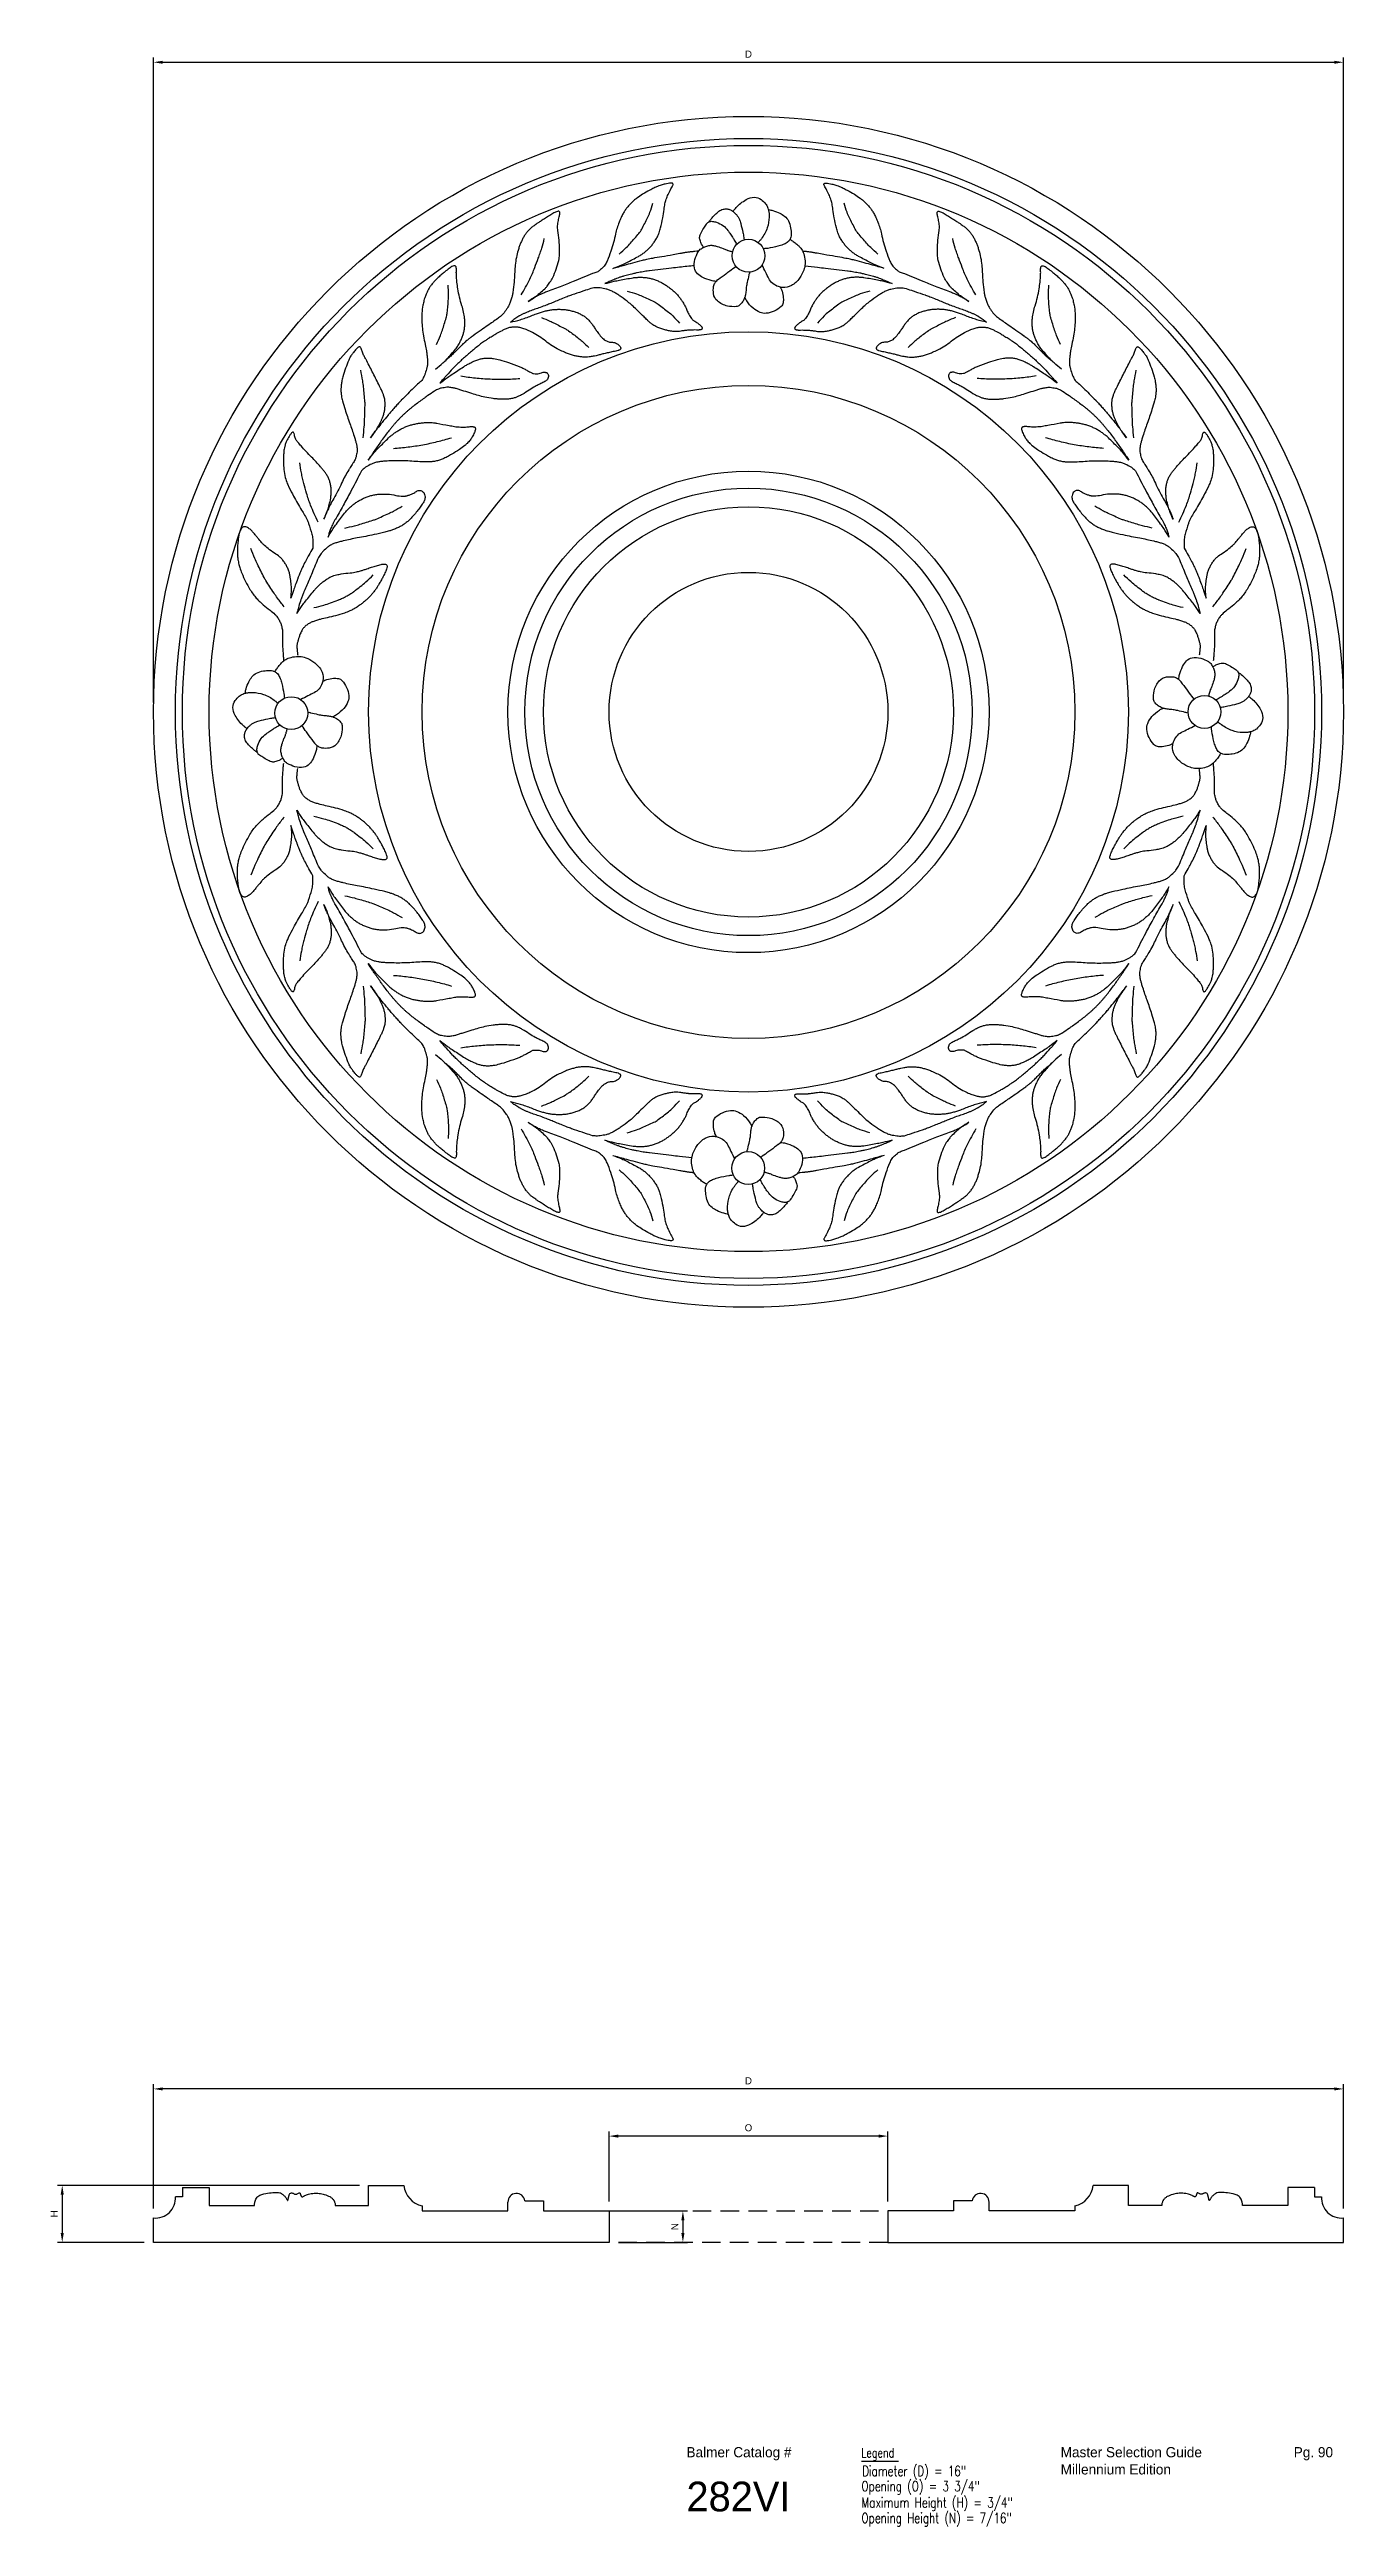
# Model space of a CAD drawing. Header units: millimetres. Extents: x 96 to 279, y 61 to 183.
# Drawn here: x 257.83 to 275.23, y 142.3 to 175.58 of the extents above; entities that cross this region are included whole.
import ezdxf

# ---------------------------------------------------------------- set-up
doc = ezdxf.new("R2010")
doc.units = ezdxf.units.MM
doc.linetypes.add('HIDDEN', pattern=[0.375, 0.25, -0.125])
doc.layers.add('DIMENSIONS', color=4, linetype='Continuous')
doc.layers.add('PART', color=7, linetype='Continuous')
doc.styles.add('GENERLNARROW', font='ROMANS.shx', dxfattribs={"width": 0.75, "height": 0.068359})
doc.styles.add('ROMANS', font='TXT')
doc.styles.get("Standard").update_dxf_attribs({"font": 'arial.ttf'})
doc.dimstyles.new('BALMER1', dxfattribs={"dimscale": 0, "dimtxt": 0.09375, "dimasz": 0.125, "dimexe": 0.0625, "dimexo": 0.125, "dimgap": 0.0625, "dimtad": 1, "dimdec": 4, "dimlfac": -1, "dimzin": 3, "dimdsep": 46, "dimlunit": 4, "dimtxsty": 'Standard', "dimcen": 0.0625, "dimdle": 0.0625, "dimclrd": 256, "dimclre": 256, "dimclrt": 256, "dimadec": 0, "dimazin": 0, "dimtfac": 0.75, "dimtdec": 4, "dimtix": 1, "dimtmove": 2, "dimatfit": 3, "dimfxl": 1, "dimtolj": 1, "dimtzin": 3, "dimarcsym": 0})

msp = doc.modelspace()

# ---------------------------------------------------------------- blocks, each defined once
blk = doc.blocks.new('BALMERLEGEND')
at = {"layer": 'DIMENSIONS', "color": 7}
blk.add_line((2.375, 1.034), (2.876, 1.034), dxfattribs=at)
at = {"layer": 'DIMENSIONS', "color": 7, "style": 'ROMANS'}
for s, p in [('Balmer Catalog #', (0.023, 1.086)), ('Master Selection Guide', (5.055, 1.086)), ('Millennium Edition', (5.055, 0.855))]:
    blk.add_text(s, height=0.1367, dxfattribs=at).set_placement(p)
at = {"layer": 'DIMENSIONS', "color": 7, "style": 'GENERLNARROW', "width": 0.75}
blk.add_text('Legend', height=0.125, dxfattribs=at).set_placement((2.375, 1.085))
at = {"layer": 'DIMENSIONS', "color": 7, "style": 'ROMANS'}
for tag, p, height in [('PAGE#', (8.19, 1.086), 0.137), ('CATALOG#', (0.023, 0.359), 0.4)]:
    blk.add_attdef(tag, p, '', height=height, dxfattribs=at)
at = {"layer": 'DIMENSIONS', "color": 7, "style": 'GENERLNARROW', "width": 0.75}
for tag, p in [('DIMENSION2', (2.375, 0.63)), ('DIMENSION1', (2.386, 0.833)), ('DIMENSION3', (2.375, 0.41)), ('EXTRA', (2.375, 0.202)), ('EXTRA', (2.375, -0.006))]:
    blk.add_attdef(tag, p, '', height=0.137, dxfattribs=at)
blk = doc.blocks.new('*D174')
at = {"layer": 'Defpoints', "color": 0, "transparency": 16777216}
for p in [(259.23, 148.176), (259.23, 146.442), (275.233, 146.442)]:
    blk.add_point(p, dxfattribs=at)
at = {"layer": 'DIMENSIONS', "lineweight": -2, "transparency": 16777216}
for p, q in [((259.23, 146.567), (259.23, 148.238)), ((275.108, 148.176), (259.355, 148.176)), ((275.233, 146.567), (275.233, 148.238))]:
    blk.add_line(p, q, dxfattribs=at)
at = {"layer": 'DIMENSIONS', "transparency": 16777216}
for points in [[(259.355, 148.197), (259.355, 148.155), (259.23, 148.176)], [(275.108, 148.197), (275.108, 148.155), (275.233, 148.176)]]:
    blk.add_solid(points, dxfattribs=at)
at = {"layer": 'DIMENSIONS', "transparency": 16777216, "insert": (267.231, 148.285), "char_height": 0.0938, "attachment_point": 5}
blk.add_mtext('\\A1;D', dxfattribs=at)
blk = doc.blocks.new('*D175')
at = {"layer": 'Defpoints', "color": 0, "transparency": 16777216}
for p in [(262.123, 146.88), (258.002, 146.114), (259.23, 146.114)]:
    blk.add_point(p, dxfattribs=at)
at = {"layer": 'DIMENSIONS', "lineweight": -2, "transparency": 16777216}
for p, q in [((261.998, 146.88), (257.939, 146.88)), ((258.002, 146.755), (258.002, 146.239)), ((259.105, 146.114), (257.939, 146.114))]:
    blk.add_line(p, q, dxfattribs=at)
at = {"layer": 'DIMENSIONS', "transparency": 16777216}
for points in [[(257.981, 146.755), (258.023, 146.755), (258.002, 146.88)], [(257.981, 146.239), (258.023, 146.239), (258.002, 146.114)]]:
    blk.add_solid(points, dxfattribs=at)
at = {"layer": 'DIMENSIONS', "transparency": 16777216, "insert": (257.892, 146.497), "char_height": 0.0938, "attachment_point": 5, "rotation": 90}
blk.add_mtext('\\A1;H', dxfattribs=at)
blk = doc.blocks.new('*D176')
at = {"layer": 'Defpoints', "color": 0, "transparency": 16777216}
for p in [(265.356, 146.536), (265.356, 146.114), (266.349, 146.114)]:
    blk.add_point(p, dxfattribs=at)
at = {"layer": 'DIMENSIONS', "lineweight": -2, "transparency": 16777216}
for p, q in [((265.481, 146.536), (266.411, 146.536)), ((266.349, 146.411), (266.349, 146.239)), ((265.481, 146.114), (266.411, 146.114))]:
    blk.add_line(p, q, dxfattribs=at)
at = {"layer": 'DIMENSIONS', "transparency": 16777216}
for points in [[(266.328, 146.411), (266.37, 146.411), (266.349, 146.536)], [(266.328, 146.239), (266.37, 146.239), (266.349, 146.114)]]:
    blk.add_solid(points, dxfattribs=at)
at = {"layer": 'DIMENSIONS', "transparency": 16777216, "insert": (266.239, 146.325), "char_height": 0.0938, "attachment_point": 5, "rotation": 90}
blk.add_mtext('\\A1;N', dxfattribs=at)
blk = doc.blocks.new('*D177')
at = {"layer": 'Defpoints', "color": 0, "transparency": 16777216}
for p in [(265.356, 147.542), (265.356, 146.536), (269.106, 146.536)]:
    blk.add_point(p, dxfattribs=at)
at = {"layer": 'DIMENSIONS', "lineweight": -2, "transparency": 16777216}
for p, q in [((265.356, 146.661), (265.356, 147.604)), ((268.981, 147.542), (265.481, 147.542)), ((269.106, 146.661), (269.106, 147.604))]:
    blk.add_line(p, q, dxfattribs=at)
at = {"layer": 'DIMENSIONS', "transparency": 16777216}
for points in [[(265.481, 147.563), (265.481, 147.521), (265.356, 147.542)], [(268.981, 147.563), (268.981, 147.521), (269.106, 147.542)]]:
    blk.add_solid(points, dxfattribs=at)
at = {"layer": 'DIMENSIONS', "transparency": 16777216, "insert": (267.231, 147.653), "char_height": 0.0938, "attachment_point": 5}
blk.add_mtext('\\A1;O', dxfattribs=at)
blk = doc.blocks.new('*D178')
at = {"layer": 'Defpoints', "color": 0, "transparency": 16777216}
for p in [(275.233, 175.412), (259.23, 166.681), (275.233, 166.681)]:
    blk.add_point(p, dxfattribs=at)
at = {"layer": 'DIMENSIONS', "lineweight": -2, "transparency": 16777216}
for p, q in [((259.23, 166.806), (259.23, 175.474)), ((275.233, 166.806), (275.233, 175.474)), ((259.355, 175.412), (275.108, 175.412))]:
    blk.add_line(p, q, dxfattribs=at)
at = {"layer": 'DIMENSIONS', "transparency": 16777216}
for points in [[(259.355, 175.432), (259.355, 175.391), (259.23, 175.412)], [(275.108, 175.432), (275.108, 175.391), (275.233, 175.412)]]:
    blk.add_solid(points, dxfattribs=at)
at = {"layer": 'DIMENSIONS', "transparency": 16777216, "insert": (267.231, 175.521), "char_height": 0.0938, "attachment_point": 5}
blk.add_mtext('\\A1;D', dxfattribs=at)
blk = doc.blocks.new('BALMERREPEAT282VIA')
at = {"layer": 'PART', "flags": 128}
for points in [[(-7.052, 0.168, -0.015739), (-7.046, 0.202, -0.022695), (-7.04, 0.226, -0.040454), (-7.003, 0.322, -0.055425), (-6.962, 0.386, -0.103759), (-6.9, 0.438, -0.086167), (-6.807, 0.467, -0.034651), (-6.72, 0.474, -0.076932), (-6.681, 0.468, -0.00911), (-6.659, 0.46, -0.027558), (-6.653, 0.458, -0.032615), (-6.643, 0.452, -0.020212), (-6.629, 0.442, -0.086591), (-6.608, 0.419, -0.046087), (-6.581, 0.366, -0.035021), (-6.559, 0.297, -0.017824), (-6.531, 0.159, -0.015427), (-6.529, 0.141, -0.007178), (-6.525, 0.101)], [(-6.652, 0.457, -0.016273), (-6.624, 0.501, -0.027311), (-6.606, 0.526, -0.004802), (-6.564, 0.575, -0.019044), (-6.553, 0.586, -0.026485), (-6.544, 0.594, -0.011442), (-6.522, 0.611, -0.080624), (-6.457, 0.643, -0.060969), (-6.364, 0.661, -0.015687), (-6.349, 0.661, -0.008086), (-6.321, 0.661, -0.083438), (-6.238, 0.644, -0.05757), (-6.13, 0.587, -0.117531), (-6.03, 0.477, -0.146382), (-6.004, 0.36, -0.003029), (-6.006, 0.344, -0.019003), (-6.006, 0.341, -0.028352), (-6.008, 0.33, -0.010398), (-6.017, 0.303, -0.095053), (-6.059, 0.226, -0.098552), (-6.125, 0.174, -0.00368), (-6.208, 0.132, -0.003164), (-6.305, 0.084, -0.000119), (-6.306, 0.083, -0.000048), (-6.307, 0.082)], [(-6.009, 0.328, -0.020628), (-5.979, 0.342, -0.024326), (-5.954, 0.351, -0.050516), (-5.865, 0.368, -0.069289), (-5.799, 0.365, -0.16044), (-5.75, 0.338, -0.078961), (-5.688, 0.246, -0.084825), (-5.658, 0.136, -0.118767), (-5.67, 0.055, -0.084658), (-5.726, -0.038, -0.069527), (-5.826, -0.124, -0.021388), (-5.846, -0.136, -0.016542), (-5.873, -0.15)], [(-7.026, -0.308, -0.016759), (-7.058, -0.285, -0.02307), (-7.079, -0.267, -0.037068), (-7.136, -0.205, -0.03447), (-7.187, -0.131, -0.134171), (-7.217, -0.022, -0.159557), (-7.187, 0.069, -0.059646), (-7.131, 0.13, -0.089315), (-7.083, 0.157, -0.003647), (-7.055, 0.167, -0.021894), (-7.05, 0.168, -0.010063), (-7.037, 0.171, -0.006198), (-7.016, 0.175, -0.035793), (-7.001, 0.177, -0.010297), (-6.948, 0.177, -0.084451), (-6.807, 0.152, -0.073029), (-6.661, 0.074, -0.003213), (-6.642, 0.06, -0.00868), (-6.635, 0.054, -0.029085), (-6.625, 0.045, -0.018901), (-6.611, 0.03)], [(-6.888, -0.63, -0.013226), (-6.911, -0.614, -0.017554), (-6.928, -0.601, -0.050732), (-7.029, -0.499, -0.114079), (-7.057, -0.441, -0.078778), (-7.06, -0.387, -0.098651), (-7.048, -0.344, -0.004427), (-7.038, -0.325, -0.020642), (-7.035, -0.321, -0.00955), (-7.029, -0.313, -0.006105), (-7.02, -0.3, -0.040057), (-6.999, -0.277, -0.030782), (-6.968, -0.25, -0.04152), (-6.937, -0.231, -0.034511), (-6.896, -0.213, -0.02147), (-6.864, -0.204, -0.005864), (-6.746, -0.175, -0.017218), (-6.711, -0.168, -0.009102), (-6.646, -0.159)], [(-6.545, -0.705, -0.02666), (-6.575, -0.725, -0.040299), (-6.597, -0.735, -0.022069), (-6.656, -0.755, -0.075805), (-6.674, -0.757, -0.030238), (-6.687, -0.756, -0.031981), (-6.699, -0.753, -0.047324), (-6.729, -0.742, -0.018435), (-6.802, -0.702, -0.015582), (-6.858, -0.666, -0.05537), (-6.872, -0.654, -0.035514), (-6.879, -0.645, -0.034654), (-6.886, -0.634, -0.04206), (-6.889, -0.627, -0.017869), (-6.893, -0.611, -0.094599), (-6.894, -0.584, -0.042928), (-6.881, -0.529, -0.076775), (-6.837, -0.443, -0.078691), (-6.771, -0.377, -0.007596), (-6.736, -0.352, -0.004881), (-6.681, -0.315, -0.014554), (-6.643, -0.292, -0.009748), (-6.586, -0.26)], [(-6.087, -0.536, -0.018073), (-6.091, -0.572, -0.021343), (-6.098, -0.602, -0.052557), (-6.139, -0.712, -0.071024), (-6.19, -0.784, -0.161574), (-6.266, -0.826, -0.118286), (-6.383, -0.82, -0.058649), (-6.486, -0.775, -0.120912), (-6.526, -0.737, -0.005631), (-6.541, -0.713, -0.024359), (-6.544, -0.707, -0.013929), (-6.549, -0.696, -0.007669), (-6.557, -0.675, -0.061127), (-6.571, -0.619, -0.07499), (-6.569, -0.571, -0.028454), (-6.557, -0.52, -0.018132), (-6.53, -0.442, -0.00765), (-6.511, -0.397, 0.019726), (-6.505, -0.379, 0.009535), (-6.503, -0.373, 0.002372), (-6.495, -0.347, 0.025115), (-6.493, -0.336, 0.013757), (-6.489, -0.314)], [(-6.212, -0.084, 0.001566), (-6.182, -0.092, 0.005101), (-6.173, -0.094, 0.001723), (-6.074, -0.117, 0.005258), (-6.041, -0.124, 0.039148), (-5.98, -0.132, -0.037665), (-5.916, -0.14, -0.00933), (-5.894, -0.144, -0.010422), (-5.875, -0.149, -0.027657), (-5.867, -0.152, -0.006803), (-5.835, -0.166, -0.065918), (-5.81, -0.181, -0.033717), (-5.768, -0.22, -0.173498), (-5.748, -0.265, -0.071), (-5.756, -0.382, -0.128458), (-5.825, -0.518, -0.180869), (-5.922, -0.57, -0.066296), (-6.019, -0.57, -0.124661), (-6.068, -0.55, -0.003015), (-6.082, -0.539, -0.023136), (-6.084, -0.538, -0.014259), (-6.106, -0.517, -0.035878), (-6.114, -0.508, -0.001198), (-6.116, -0.504, -0.000042), (-6.19, -0.404, -0.000367), (-6.228, -0.352, -0.000231), (-6.289, -0.269)]]:
    blk.add_lwpolyline(points, format="xyb", dxfattribs=at)
at = {"layer": 'PART'}
blk.add_circle((-6.432, -0.1), 0.221, dxfattribs=at)
blk = doc.blocks.new('BALMERREPEAT282VIB')
at = {"layer": 'PART', "flags": 128}
for points in [[(-1.824, 5.96, 0.01115), (-1.705, 6.007, 0.019432), (-1.638, 6.038, 0.002925), (-1.48, 6.121, 0.020601), (-1.458, 6.133, 0.017029), (-1.415, 6.163, 0.01782), (-1.377, 6.194, 0.019412), (-1.34, 6.228, 0.018808), (-1.305, 6.265, 0.022077), (-1.276, 6.303, 0.01907), (-1.246, 6.348, 0.024514), (-1.22, 6.396, 0.0283), (-1.202, 6.44, 0.024257), (-1.183, 6.504, 0.011686), (-1.154, 6.639, 0.017429), (-1.136, 6.752, -0.026249), (-1.123, 6.828, -0.017364), (-1.106, 6.89, -0.03182), (-1.094, 6.923, -0.007806), (-1.08, 6.953, -0.00307), (-1.044, 7.027, -0.010175), (-1.027, 7.058, 0.016152), (-1.017, 7.078, 0.094612), (-1.014, 7.088, 0.108172), (-1.016, 7.096, 0.14719), (-1.02, 7.101, 0.094186), (-1.028, 7.105, 0.072295), (-1.047, 7.107, 0.039147), (-1.082, 7.102, 0.008322), (-1.121, 7.094, 0.013111), (-1.146, 7.087, 0.013702), (-1.204, 7.068, 0.018149), (-1.246, 7.051, 0.012511), (-1.273, 7.039, 0.005855), (-1.328, 7.01, 0.015552), (-1.424, 6.956, 0.018689), (-1.5, 6.905, 0.018439), (-1.542, 6.872, 0.019805), (-1.579, 6.838, 0.021272), (-1.615, 6.799, 0.022923), (-1.646, 6.76, 0.017609), (-1.673, 6.718, 0.017004), (-1.699, 6.673, 0.014673), (-1.713, 6.643, 0.007177), (-1.74, 6.58, 0.046605), (-1.788, 6.423, -0.031918), (-1.852, 6.191, -0.017769), (-1.902, 6.059, -0.039226), (-1.932, 6.003, -0.056882), (-1.951, 5.979, -0.024754), (-2.002, 5.933, -0.06933), (-2.038, 5.911, -0.047871), (-2.096, 5.892)], [(-2.964, 5.515, 0.022776), (-2.867, 5.577, 0.031443), (-2.802, 5.63, 0.00248), (-2.74, 5.687, 0.015673), (-2.731, 5.696, 0.024898), (-2.707, 5.723, 0.014556), (-2.671, 5.773, 0.039598), (-2.633, 5.839, 0.025185), (-2.586, 5.951, 0.029111), (-2.552, 6.068, 0.046669), (-2.542, 6.143, 0.016323), (-2.542, 6.216, 0.00956), (-2.547, 6.34, 0.028913), (-2.563, 6.469, -0.060786), (-2.567, 6.531, -0.02225), (-2.563, 6.566, -0.010916), (-2.55, 6.637, -0.015389), (-2.544, 6.665, 0.01737), (-2.538, 6.69, 0.075903), (-2.538, 6.712, 0.14664), (-2.542, 6.722, 0.192944), (-2.551, 6.727, 0.099874), (-2.57, 6.725, 0.02706), (-2.596, 6.716, 0.034257), (-2.616, 6.706, 0.004266), (-2.674, 6.671, 0.004523), (-2.729, 6.637, 0.00113), (-2.79, 6.597, 0.001809), (-2.828, 6.573, 0.008978), (-2.862, 6.549, 0.006913), (-2.906, 6.518, 0.027947), (-2.935, 6.493, 0.022198), (-2.968, 6.459, 0.026412), (-2.995, 6.426, 0.023393), (-3.021, 6.385, 0.015962), (-3.044, 6.343, 0.015104), (-3.065, 6.298, 0.015403), (-3.082, 6.254, 0.012793), (-3.099, 6.201, 0.025612), (-3.122, 6.108, 0.022968), (-3.138, 6.002, 0.01479), (-3.144, 5.911, -0.013064), (-3.15, 5.807, -0.007476), (-3.164, 5.677, -0.015299), (-3.174, 5.613, -0.022311), (-3.183, 5.572, -0.016432), (-3.2, 5.518, -0.023061), (-3.218, 5.472, -0.023138), (-3.241, 5.429, -0.029734), (-3.253, 5.41, -0.008825), (-3.299, 5.35, -0.042371), (-3.325, 5.323, -0.025623), (-3.373, 5.285)], [(-1.741, 6.153, 0.014153), (-1.643, 6.241, 0.023257), (-1.587, 6.299, 0.004755), (-1.475, 6.43, 0.023421), (-1.454, 6.458, 0.029265), (-1.436, 6.488, 0.00597), (-1.357, 6.64, 0.029234), (-1.326, 6.714, 0.017788), (-1.286, 6.838)], [(-3.057, 5.603, 0.017756), (-2.941, 5.817, 0.025677), (-2.874, 5.971, 0.000919), (-2.828, 6.096, 0.001722), (-2.803, 6.163, 0.016293), (-2.781, 6.233, 0.009024), (-2.746, 6.36)], [(-4.21, 4.606, 0.017323), (-4.11, 4.689, 0.029081), (-4.055, 4.743, 0.005362), (-3.941, 4.873, 0.029782), (-3.922, 4.897, 0.017274), (-3.893, 4.944, 0.019895), (-3.871, 4.987, 0.01976), (-3.85, 5.036, 0.021107), (-3.834, 5.083, 0.025539), (-3.823, 5.13, 0.022945), (-3.816, 5.184, 0.025473), (-3.815, 5.228, 0.019652), (-3.818, 5.286, 0.056044), (-3.854, 5.458, -0.041608), (-3.909, 5.687, -0.001876), (-3.922, 5.773, -0.011768), (-3.923, 5.787, -0.010453), (-3.926, 5.824, -0.005691), (-3.929, 5.892, -0.019615), (-3.929, 5.919, 0.015555), (-3.929, 5.953, 0.069045), (-3.933, 5.98, 0.133524), (-3.94, 5.992, 0.199437), (-3.953, 5.996, 0.106957), (-3.975, 5.99, 0.021955), (-4.002, 5.976, 0.023228), (-4.025, 5.959, 0.007139), (-4.084, 5.914, 0.009519), (-4.127, 5.878, 0.007718), (-4.172, 5.838, 0.009574), (-4.208, 5.804, 0.019396), (-4.238, 5.771, 0.016787), (-4.271, 5.73, 0.023108), (-4.296, 5.693, 0.02205), (-4.319, 5.652, 0.020126), (-4.336, 5.612, 0.016989), (-4.354, 5.564, 0.017969), (-4.365, 5.527, 0.010959), (-4.378, 5.465, 0.030867), (-4.393, 5.357, 0.033165), (-4.394, 5.255, 0.014395), (-4.385, 5.153, 0.014326), (-4.371, 5.052, 0.009821), (-4.349, 4.939, -0.01245), (-4.332, 4.85, -0.007315), (-4.324, 4.799, -0.007329), (-4.318, 4.747, -0.031431), (-4.316, 4.697, -0.03066), (-4.32, 4.646, -0.032435), (-4.325, 4.626, -0.008077), (-4.348, 4.548, -0.033313), (-4.362, 4.511, -0.020961), (-4.392, 4.455)], [(-4.198, 4.938, 0.013224), (-4.144, 5.057, 0.022182), (-4.117, 5.13, 0.00405), (-4.066, 5.295, 0.02221), (-4.058, 5.325, 0.024543), (-4.053, 5.356, 0.004483), (-4.037, 5.528, 0.024562), (-4.034, 5.605, 0.014641), (-4.039, 5.735)], [(-2.096, 5.696, 0.002512), (-2.19, 5.666, 0.004833), (-2.239, 5.65, 0.000188), (-2.376, 5.603, 0.004471), (-2.381, 5.601, 0.005267), (-2.437, 5.58, 0.003503), (-2.521, 5.547, 0.004848), (-2.59, 5.518, -0.005747), (-2.66, 5.489, -0.003858), (-2.719, 5.466, -0.002808), (-2.801, 5.435, -0.010222), (-2.872, 5.41, 0.010774), (-2.944, 5.384, 0.006811), (-2.977, 5.372, 0.006132), (-3.013, 5.356, 0.014067), (-3.047, 5.34, 0.014233), (-3.08, 5.323, 0.013986), (-3.088, 5.318, 0.00199), (-3.143, 5.282, 0.017838), (-3.165, 5.266, 0.009955), (-3.202, 5.236)], [(-2.096, 5.892, -0.004194), (-2.356, 5.783, -0.006167), (-2.535, 5.712, -0.001042), (-2.729, 5.639, 0.007317), (-2.757, 5.628, 0.004115), (-2.788, 5.615, 0.005355), (-2.811, 5.605, 0.010895), (-2.814, 5.603, 0.000672), (-2.864, 5.578, 0.020786), (-2.906, 5.554, 0.014325), (-2.964, 5.515)], [(-1.933, 5.755, -0.007805), (-1.806, 5.787, -0.013807), (-1.734, 5.802, -0.001902), (-1.553, 5.834, -0.0152), (-1.53, 5.837, -0.018934), (-1.482, 5.84, -0.01711), (-1.428, 5.84, -0.022539), (-1.377, 5.836, -0.022592), (-1.327, 5.827, -0.022762), (-1.278, 5.814, -0.022374), (-1.229, 5.796, -0.017189), (-1.179, 5.774, -0.01902), (-1.136, 5.75, -0.015374), (-1.092, 5.721, -0.015998), (-1.051, 5.691, -0.015912), (-1.011, 5.658, -0.015872), (-0.974, 5.622, -0.018783), (-0.939, 5.583, -0.020299), (-0.908, 5.544, -0.017693), (-0.882, 5.504, -0.015394), (-0.854, 5.456, -0.025157), (-0.835, 5.414, 0.019229), (-0.81, 5.358, 0.025848), (-0.776, 5.3, 0.052465), (-0.755, 5.273, 0.079861), (-0.723, 5.25, -0.054286), (-0.674, 5.217, -0.009536), (-0.645, 5.192, -0.022902), (-0.634, 5.181, -0.056321), (-0.626, 5.17, -0.068793), (-0.621, 5.16, -0.111746), (-0.621, 5.151, -0.145843), (-0.624, 5.144, -0.084344), (-0.631, 5.139, -0.066056), (-0.642, 5.136, -0.015483), (-0.659, 5.133, -0.027269), (-0.669, 5.132, -0.009942), (-0.701, 5.132, 0.008262), (-0.74, 5.132, 0.002581), (-0.797, 5.131, 0.017292), (-0.806, 5.13, 0.006725), (-0.81, 5.13, 0.000643), (-0.859, 5.124, 0.005323), (-0.909, 5.117, -0.006513), (-0.95, 5.111, -0.048894), (-0.981, 5.11, -0.021672), (-1.05, 5.118, -0.016202), (-1.1, 5.128, -0.014972), (-1.153, 5.142, -0.021992), (-1.207, 5.161, -0.027894), (-1.248, 5.179, -0.03006), (-1.297, 5.209, -0.039741), (-1.331, 5.237, -0.000639), (-1.359, 5.264, -0.000397), (-1.405, 5.308, -0.001214), (-1.49, 5.391, 0.001678), (-1.552, 5.451, 0.024978), (-1.608, 5.499, 0.014045), (-1.713, 5.577, 0.009308), (-1.757, 5.607, 0.009543), (-1.801, 5.634, 0.024278), (-1.847, 5.658, 0.024814), (-1.894, 5.677, 0.035822), (-1.914, 5.683, 0.00945), (-1.993, 5.697, 0.040384), (-2.032, 5.7, 0.025174), (-2.096, 5.696)], [(-3.202, 5.236, 0.009336), (-3.07, 5.271, 0.01692), (-2.997, 5.295, 0.006776), (-2.85, 5.351, -0.019161), (-2.797, 5.369, -0.012025), (-2.743, 5.385, -0.013421), (-2.694, 5.396, -0.018535), (-2.645, 5.404, -0.016082), (-2.587, 5.409, -0.019963), (-2.537, 5.41, -0.0174), (-2.479, 5.407, -0.021657), (-2.428, 5.4, -0.018502), (-2.37, 5.387, -0.025505), (-2.32, 5.372, -0.022414), (-2.266, 5.349, -0.032124), (-2.215, 5.321, -0.03998), (-2.177, 5.292, -0.025513), (-2.138, 5.253, -0.028861), (-2.107, 5.215, -0.013116), (-2.077, 5.171, 0.012892), (-2.047, 5.126, 0.008122), (-2.006, 5.071, 0.013801), (-1.98, 5.039, 0.030143), (-1.963, 5.022, 0.024515), (-1.939, 5.002, 0.039196), (-1.925, 4.993, 0.018586), (-1.893, 4.978, 0.113013), (-1.841, 4.968, -0.114274), (-1.789, 4.958, -0.038156), (-1.758, 4.941, -0.057545), (-1.74, 4.926, -0.032642), (-1.729, 4.914, -0.043864), (-1.723, 4.903, -0.070334), (-1.719, 4.891, -0.109178), (-1.719, 4.883, -0.105231), (-1.723, 4.874, -0.088149), (-1.731, 4.867, -0.030816), (-1.746, 4.859, -0.04904), (-1.755, 4.856, -0.000725), (-1.785, 4.849, -0.000597), (-1.822, 4.841, -0.000148), (-1.883, 4.827, 0.000291), (-1.945, 4.813, 0.006267), (-1.997, 4.8, -0.002918), (-2.05, 4.787, -0.015614), (-2.088, 4.779, -0.010866), (-2.145, 4.771, -0.028335), (-2.187, 4.768, -0.022706), (-2.24, 4.77, -0.022215), (-2.29, 4.776, -0.020763), (-2.342, 4.787, -0.01468), (-2.395, 4.802, -0.014658), (-2.447, 4.82, -0.015287), (-2.476, 4.833, -0.006164), (-2.548, 4.866, -0.060156), (-2.727, 4.982, 0.059513), (-2.907, 5.099, 0.008595), (-2.973, 5.13, 0.018167), (-3.005, 5.143, 0.024257), (-3.064, 5.161, 0.031199), (-3.11, 5.17, 0.019186), (-3.14, 5.172, 0.024558), (-3.164, 5.172, 0.028555), (-3.172, 5.171, 0.005537), (-3.216, 5.164, 0.054247), (-3.26, 5.15, 0.040196), (-3.315, 5.122)], [(-1.63, 5.655, -0.014153), (-1.504, 5.616, -0.023257), (-1.43, 5.587, -0.004755), (-1.273, 5.515, -0.023421), (-1.242, 5.499, -0.029265), (-1.213, 5.479, -0.00597), (-1.077, 5.374, -0.029234), (-1.018, 5.321, -0.017788), (-0.929, 5.225)], [(-3.315, 5.122, 0.006737), (-3.387, 5.083, 0.0099), (-3.435, 5.055, 0.0002), (-3.491, 5.021, 0.00441), (-3.494, 5.019, 0.005723), (-3.516, 5.004, 0.003598), (-3.551, 4.981, 0.009511), (-3.602, 4.944, 0.007912), (-3.661, 4.898, 0.005462), (-3.713, 4.856, 0.005158), (-3.767, 4.81, 0.003872), (-3.82, 4.764, 0.004037), (-3.87, 4.718, 0.006008), (-3.924, 4.667, 0.007159), (-3.968, 4.622, 0.006311), (-3.975, 4.616, 0.000452), (-4.062, 4.521, 0.008407), (-4.093, 4.486, 0.004432), (-4.152, 4.417)], [(-3.373, 5.285, 0.001777), (-3.506, 5.194, 0.002619), (-3.595, 5.132, 0.000049), (-3.704, 5.055, 0.002972), (-3.706, 5.054, 0.006376), (-3.728, 5.038, 0.004424), (-3.76, 5.013, 0.007047), (-3.788, 4.991, 0.007899), (-3.812, 4.97, 0.007026), (-3.84, 4.944, 0.009541), (-3.861, 4.924, 0.001329), (-3.884, 4.9, -0.001043), (-3.908, 4.876, -0.000516), (-3.931, 4.852, -0.000485), (-3.955, 4.828, -0.009604), (-3.958, 4.825, -0.000591), (-4.005, 4.782, -0.019999), (-4.031, 4.759, -0.011878), (-4.077, 4.725)], [(-2.783, 5.298, -0.009643), (-2.671, 5.252, -0.016758), (-2.608, 5.223, -0.002425), (-2.463, 5.148, -0.015353), (-2.441, 5.135, -0.021388), (-2.419, 5.121, -0.003392), (-2.289, 5.024, -0.023452), (-2.236, 4.98, -0.013493), (-2.148, 4.897)], [(-5.085, 3.683, 0.020958), (-5.019, 3.771, 0.029325), (-4.978, 3.839, 0.002121), (-4.939, 3.913, 0.015061), (-4.934, 3.923, 0.021288), (-4.918, 3.964, 0.017694), (-4.903, 4.014, 0.02617), (-4.893, 4.058, 0.023066), (-4.888, 4.109, 0.030923), (-4.888, 4.159, 0.035481), (-4.893, 4.203, 0.024539), (-4.907, 4.256, 0.03391), (-4.921, 4.293, 0.003451), (-4.943, 4.341, 0.004223), (-4.962, 4.379, 0.001776), (-5.049, 4.551, 0.001827), (-5.135, 4.717, 0.003675), (-5.152, 4.75, -0.002744), (-5.176, 4.795, -0.059473), (-5.196, 4.846, 0.064293), (-5.214, 4.893, 0.048527), (-5.222, 4.904, 0.116184), (-5.227, 4.908, 0.171105), (-5.233, 4.908, 0.079972), (-5.245, 4.903, 0.042938), (-5.26, 4.891, 0.022324), (-5.286, 4.864, 0.019687), (-5.321, 4.821, 0.024205), (-5.347, 4.784, 0.034538), (-5.376, 4.728, 0.018901), (-5.418, 4.619, 0.014508), (-5.455, 4.503, 0.025724), (-5.471, 4.436, 0.016643), (-5.478, 4.384, 0.020587), (-5.481, 4.342, 0.022823), (-5.48, 4.292, 0.02554), (-5.475, 4.248, 0.022013), (-5.46, 4.179, 0.012915), (-5.426, 4.064, 0.011655), (-5.362, 3.876, -0.012909), (-5.304, 3.706, -0.003385), (-5.288, 3.654, -0.004181), (-5.276, 3.612, -0.031526), (-5.267, 3.568, -0.027876), (-5.262, 3.518, -0.052239), (-5.264, 3.496, -0.016034), (-5.278, 3.428, -0.053683), (-5.291, 3.391, -0.03563), (-5.32, 3.341)], [(-4.152, 4.417, -0.006676), (-4.046, 4.496, -0.012453), (-3.987, 4.537, -0.000982), (-3.832, 4.638, -0.009274), (-3.815, 4.649, -0.010229), (-3.774, 4.672, -0.008287), (-3.723, 4.698, -0.020944), (-3.681, 4.717, -0.01705), (-3.628, 4.737, -0.033215), (-3.582, 4.748, -0.028837), (-3.529, 4.755, -0.029826), (-3.482, 4.755, -0.025949), (-3.428, 4.749, -0.025663), (-3.345, 4.731, -0.017502), (-3.227, 4.695, -0.01042), (-3.086, 4.643, -0.028619), (-3.036, 4.621, -0.004771), (-2.994, 4.598, 0.00419), (-2.946, 4.572, 0.003004), (-2.915, 4.556, 0.006337), (-2.9, 4.548, 0.091368), (-2.891, 4.546, 0.020175), (-2.847, 4.544, 0.109796), (-2.785, 4.557, -0.141884), (-2.735, 4.564, -0.028726), (-2.721, 4.562, -0.057179), (-2.714, 4.559, -0.081581), (-2.709, 4.555, -0.038826), (-2.7, 4.544, -0.12075), (-2.691, 4.521, -0.103171), (-2.693, 4.492, -0.072116), (-2.705, 4.466, -0.105341), (-2.719, 4.452, -0.014046), (-2.741, 4.438, -0.013215), (-2.765, 4.425, -0.01324), (-2.818, 4.399, 0.014048), (-2.868, 4.375, 0.036275), (-2.949, 4.325, -0.031647), (-3.042, 4.267, -0.014388), (-3.093, 4.241, -0.021112), (-3.129, 4.226, -0.034452), (-3.173, 4.213, -0.029445), (-3.226, 4.204, -0.016827), (-3.28, 4.201, -0.018378), (-3.33, 4.201, -0.011851), (-3.382, 4.205, -0.012038), (-3.434, 4.21, -0.017553), (-3.546, 4.23, -0.022138), (-3.633, 4.252, -0.000494), (-3.719, 4.278, -0.000386), (-3.829, 4.312, -0.000531), (-3.88, 4.328, 0.000553), (-3.93, 4.344, 0.029962), (-3.973, 4.354, 0.02263), (-4.032, 4.362, 0.050665), (-4.055, 4.362, 0.015275), (-4.13, 4.351, 0.055425), (-4.169, 4.339, 0.036018), (-4.225, 4.311)], [(-5.183, 3.684, 0.007804), (-5.168, 3.831, 0.013983), (-5.163, 3.913, 0.001577), (-5.157, 4.116, 0.012794), (-5.157, 4.141, 0.015662), (-5.158, 4.166, 0.001933), (-5.177, 4.367, 0.017146), (-5.188, 4.449, 0.009569), (-5.215, 4.593)], [(-4.392, 4.455, 0.00535), (-4.506, 4.35, 0.007893), (-4.581, 4.276, 0.000132), (-4.669, 4.187, 0.004088), (-4.672, 4.184, 0.004308), (-4.717, 4.136, 0.004344), (-4.76, 4.089, 0.00411), (-4.804, 4.039, 0.004337), (-4.845, 3.99, 0.003607), (-4.848, 3.987, 0.00011), (-4.927, 3.89, 0.006923), (-4.992, 3.807, 0.004689), (-5.085, 3.683)], [(-3.869, 4.514, 0.014444), (-3.672, 4.488, 0.014444), (-3.473, 4.474, 0.014436), (-3.274, 4.471, 0.014436), (-3.075, 4.48)], [(-4.225, 4.311, 0.003305), (-4.314, 4.25, 0.006358), (-4.359, 4.218, 0.000257), (-4.484, 4.126, 0.005785), (-4.49, 4.122, 0.004315), (-4.523, 4.096, 0.004507), (-4.553, 4.071, 0.005366), (-4.585, 4.044, 0.005476), (-4.615, 4.018, 0.00656), (-4.644, 3.99, 0.006407), (-4.674, 3.962, 0.005424), (-4.703, 3.931, 0.00591), (-4.73, 3.903, 0.004269), (-4.757, 3.872, 0.004323), (-4.783, 3.842, 0.004215), (-4.806, 3.815, 0.003126), (-4.835, 3.779, 0.006797), (-4.883, 3.717, 0.006331), (-4.933, 3.649, 0.002963), (-4.938, 3.642, 0.000166), (-5.026, 3.516, 0.004478), (-5.057, 3.47, 0.002323), (-5.116, 3.381)], [(-5.711, 2.589, 0.020977), (-5.667, 2.691, 0.029359), (-5.643, 2.766, 0.002126), (-5.623, 2.847, 0.015009), (-5.621, 2.858, 0.021334), (-5.615, 2.902, 0.017633), (-5.612, 2.954, 0.026501), (-5.613, 3, 0.023414), (-5.62, 3.05, 0.031497), (-5.632, 3.1, 0.037088), (-5.648, 3.141, 0.023616), (-5.672, 3.185, 0.027664), (-5.697, 3.221, 0.007297), (-5.725, 3.257, 0.006712), (-5.757, 3.295, 0.016641), (-5.876, 3.424, -0.014208), (-6.017, 3.574, -0.005145), (-6.06, 3.625, -0.014463), (-6.075, 3.644, -0.037783), (-6.087, 3.662, -0.031658), (-6.098, 3.685, -0.047482), (-6.104, 3.709, 0.03575), (-6.112, 3.74, 0.022092), (-6.117, 3.754, 0.060299), (-6.12, 3.759, 0.229681), (-6.124, 3.761, 0.113635), (-6.133, 3.759, 0.109376), (-6.144, 3.751, 0.033478), (-6.169, 3.717, 0.019465), (-6.204, 3.656, 0.033009), (-6.221, 3.618, 0.022641), (-6.237, 3.569, 0.029781), (-6.245, 3.531, 0.015224), (-6.249, 3.5, 0.008731), (-6.253, 3.445, 0.020997), (-6.254, 3.361, 0.01688), (-6.247, 3.257, 0.032796), (-6.229, 3.148, 0.043623), (-6.203, 3.07, 0.013111), (-6.18, 3.019, 0.005414), (-6.119, 2.9, 0.022737), (-6.011, 2.712, -0.030431), (-5.932, 2.57, -0.033359), (-5.916, 2.53, -0.009763), (-5.873, 2.39, -0.048615), (-5.86, 2.32, -0.029138), (-5.858, 2.201)], [(-5.116, 3.381, -0.011525), (-5.029, 3.49, -0.020148), (-4.974, 3.549, -0.002578), (-4.84, 3.683, -0.019852), (-4.822, 3.699, -0.013206), (-4.779, 3.734, -0.014739), (-4.739, 3.762, -0.016351), (-4.694, 3.79, -0.017049), (-4.649, 3.814, -0.019949), (-4.602, 3.835, -0.019452), (-4.552, 3.852, -0.016593), (-4.5, 3.866, -0.017097), (-4.449, 3.876, -0.013931), (-4.399, 3.883, -0.012761), (-4.344, 3.888, -0.016587), (-4.272, 3.889, -0.034607), (-4.238, 3.886, -0.006074), (-4.192, 3.879, -0.001698), (-4.027, 3.849, -0.003046), (-3.952, 3.835, 0.008074), (-3.924, 3.83, 0.035221), (-3.912, 3.829, 0.004876), (-3.825, 3.828, 0.027692), (-3.755, 3.832, -0.041379), (-3.708, 3.834, -0.055006), (-3.694, 3.831, -0.064167), (-3.684, 3.827, -0.120543), (-3.678, 3.821, -0.088419), (-3.673, 3.81, -0.109392), (-3.673, 3.794, -0.041845), (-3.686, 3.755, -0.030617), (-3.715, 3.696, -0.038815), (-3.744, 3.653, -0.025502), (-3.783, 3.609, -0.032605), (-3.817, 3.578, -0.020087), (-3.888, 3.527, -0.014494), (-3.991, 3.463, -0.0053), (-4.052, 3.428, -0.010358), (-4.084, 3.412, -0.02721), (-4.132, 3.391, -0.027207), (-4.182, 3.375, -0.025974), (-4.236, 3.365, -0.028107), (-4.286, 3.36, -0.007794), (-4.34, 3.36, -0.008022), (-4.392, 3.361, -0.012916), (-4.501, 3.367, 0.013322), (-4.606, 3.373, 0.0074), (-4.714, 3.375, 0.007824), (-4.816, 3.373, 0.008139), (-4.861, 3.371, 0.005898), (-4.924, 3.367, 0.022954), (-4.973, 3.36, 0.020356), (-5.029, 3.348, 0.042825), (-5.051, 3.34, 0.012248), (-5.123, 3.304, 0.050497), (-5.158, 3.282, 0.03172), (-5.206, 3.238)], [(-4.776, 3.541, 0.014444), (-4.577, 3.56, 0.014444), (-4.381, 3.59, 0.014436), (-4.186, 3.632, 0.014436), (-3.994, 3.684)], [(-5.789, 2.55, -0.019227), (-5.889, 2.777, -0.027857), (-5.943, 2.939, -0.000946), (-5.978, 3.07, -0.001755), (-5.996, 3.141, -0.015342), (-6.013, 3.214, -0.008566), (-6.036, 3.347)], [(-5.32, 3.341, 0.006067), (-5.358, 3.284, 0.011313), (-5.377, 3.252, 0.000805), (-5.424, 3.171, 0.006131), (-5.43, 3.16, 0.021307), (-5.472, 3.075, -0.017399), (-5.523, 2.969, -0.008076), (-5.578, 2.869, 0.009326), (-5.625, 2.782, 0.003533), (-5.659, 2.714, 0.00908), (-5.672, 2.688, 0.007348), (-5.674, 2.683, 0.00085), (-5.693, 2.639, 0.012985), (-5.699, 2.622, 0.006925), (-5.711, 2.589)], [(-5.206, 3.238, -0.004027), (-5.343, 2.973, -0.005997), (-5.439, 2.797, -0.000455), (-5.547, 2.605, 0.003309), (-5.561, 2.579, 0.001654), (-5.579, 2.546, 0.002451), (-5.591, 2.524, 0.011305), (-5.602, 2.501, 0.007605), (-5.617, 2.467, 0.013584), (-5.62, 2.46, 0.001918), (-5.639, 2.409, 0.022775), (-5.645, 2.388, 0.012368), (-5.655, 2.349)], [(-5.655, 2.349, -0.011231), (-5.586, 2.463, -0.019848), (-5.543, 2.525, -0.002663), (-5.431, 2.671, -0.019245), (-5.415, 2.69, -0.014292), (-5.378, 2.73, -0.015458), (-5.341, 2.764, -0.018061), (-5.301, 2.797, -0.017851), (-5.258, 2.827, -0.021393), (-5.214, 2.852, -0.019386), (-5.165, 2.876, -0.020589), (-5.116, 2.895, -0.020621), (-5.065, 2.91, -0.021075), (-5.012, 2.921, -0.022886), (-4.962, 2.927, -0.018214), (-4.928, 2.928, -0.008957), (-4.858, 2.927, -0.054788), (-4.742, 2.91, 0.069086), (-4.65, 2.899, 0.016986), (-4.615, 2.901, 0.035461), (-4.598, 2.903, 0.02368), (-4.586, 2.907, 0.006658), (-4.545, 2.921, 0.062184), (-4.489, 2.95, -0.075331), (-4.442, 2.973, -0.083288), (-4.419, 2.976, -0.088039), (-4.397, 2.971, -0.107277), (-4.378, 2.959, -0.080328), (-4.361, 2.934, -0.052442), (-4.351, 2.905, -0.073981), (-4.35, 2.883, -0.045778), (-4.354, 2.855, -0.055033), (-4.362, 2.833, -0.02575), (-4.387, 2.791, -0.019195), (-4.424, 2.738, -0.005484), (-4.468, 2.682, -0.010034), (-4.493, 2.652, -0.013435), (-4.526, 2.615, -0.012662), (-4.564, 2.577, -0.022427), (-4.602, 2.545, -0.021424), (-4.643, 2.515, -0.021699), (-4.686, 2.49, -0.021209), (-4.732, 2.468, -0.014097), (-4.786, 2.446, -0.017652), (-4.83, 2.432, -0.010137), (-4.893, 2.415, -0.004557), (-5.036, 2.382, -0.011645), (-5.261, 2.337, 0.013856), (-5.449, 2.298, 0.008802), (-5.501, 2.285, 0.009006), (-5.552, 2.27, 0.037083), (-5.598, 2.252, 0.035498), (-5.644, 2.226, 0.035054), (-5.661, 2.212, 0.00961), (-5.72, 2.158, 0.036047), (-5.747, 2.127, 0.023278), (-5.784, 2.074)], [(-5.43, 2.47, 0.007086), (-5.299, 2.501, 0.012749), (-5.227, 2.521, 0.00138), (-5.051, 2.575, 0.010987), (-5.029, 2.583, 0.016301), (-5.008, 2.591, 0.002052), (-4.839, 2.666, 0.018973), (-4.773, 2.699, 0.010543), (-4.656, 2.765)], [(-6.154, 1.527, 0.024008), (-6.147, 1.642, 0.033264), (-6.151, 1.725, 0.002723), (-6.162, 1.81, 0.017522), (-6.164, 1.823, 0.023793), (-6.175, 1.867, 0.020127), (-6.193, 1.919, 0.028039), (-6.213, 1.963, 0.027106), (-6.239, 2.007, 0.030798), (-6.27, 2.047, 0.032215), (-6.304, 2.081, 0.043376), (-6.374, 2.133, -0.035297), (-6.461, 2.196, -0.005544), (-6.524, 2.249, -0.033189), (-6.534, 2.259, -0.006316), (-6.548, 2.275, -0.001786), (-6.597, 2.334, -0.004252), (-6.627, 2.371, 0.003833), (-6.661, 2.412, 0.046592), (-6.693, 2.445, 0.040337), (-6.737, 2.476, 0.066523), (-6.761, 2.486, 0.089606), (-6.781, 2.488, 0.098088), (-6.8, 2.482, 0.098519), (-6.815, 2.47, 0.044375), (-6.829, 2.45, 0.04706), (-6.839, 2.429, 0.016278), (-6.849, 2.396, 0.021363), (-6.855, 2.371, 0.016589), (-6.863, 2.313, 0.013339), (-6.87, 2.241, 0.008815), (-6.873, 2.176, 0.01207), (-6.873, 2.129, 0.017241), (-6.87, 2.083, 0.015817), (-6.864, 2.033, 0.021099), (-6.857, 1.997, 0.013146), (-6.842, 1.94, 0.026532), (-6.815, 1.864, 0.017485), (-6.763, 1.753, 0.017353), (-6.705, 1.647, 0.02678), (-6.662, 1.582, 0.013369), (-6.62, 1.53, 0.028364), (-6.599, 1.507, 0.007027), (-6.581, 1.49, 0.002256), (-6.525, 1.44, 0.017631), (-6.435, 1.366, -0.023977), (-6.37, 1.311, -0.044803), (-6.343, 1.281, -0.033253), (-6.313, 1.235, -0.033427), (-6.291, 1.189, -0.037511), (-6.278, 1.146, -0.022066), (-6.267, 1.088, -0.038314), (-6.265, 1.053, -0.001048), (-6.266, 1.008, -0.001373), (-6.267, 0.974, -0.001071), (-6.267, 0.945, 0.023327), (-6.268, 0.917, 0.00977), (-6.268, 0.91, 0.002869), (-6.266, 0.888, 0.000265), (-6.264, 0.852, 0.001048), (-6.263, 0.843, 0.000237), (-6.263, 0.843, 0.000002), (-6.258, 0.778, 0.000483), (-6.256, 0.744, 0.000282), (-6.251, 0.687)], [(-6.246, 1.414, -0.007783), (-6.335, 1.53, -0.014033), (-6.381, 1.596, -0.00149), (-6.491, 1.765, -0.013001), (-6.503, 1.785, -0.013767), (-6.514, 1.806, -0.001579), (-6.605, 1.986, -0.014865), (-6.638, 2.06, -0.008244), (-6.693, 2.195)], [(-5.858, 2.201, 0.007746), (-5.913, 2.107, 0.01135), (-5.949, 2.041, 0.000265), (-5.989, 1.962, 0.006327), (-5.991, 1.958, 0.005349), (-6.011, 1.914, 0.005971), (-6.028, 1.874, 0.003841), (-6.048, 1.828, 0.004541), (-6.063, 1.789, 0.002963), (-6.064, 1.786, 0.000095), (-6.095, 1.702, 0.006306), (-6.12, 1.632, 0.004266), (-6.154, 1.527)], [(-5.784, 2.074, -0.002034), (-5.87, 1.868, -0.002521), (-5.941, 1.702, -0.000182), (-5.976, 1.621, 0.001282), (-5.981, 1.61, 0.007839), (-6, 1.564, 0.007592), (-6.018, 1.516, 0.010217), (-6.02, 1.509, 0.0008), (-6.048, 1.42, 0.011269), (-6.058, 1.386, 0.006041), (-6.073, 1.322)], [(-6.073, 1.322, -0.009971), (-6.001, 1.432, -0.018056), (-5.957, 1.49, -0.002052), (-5.842, 1.632, -0.015503), (-5.826, 1.65, -0.012536), (-5.79, 1.687, -0.01205), (-5.75, 1.724, -0.019891), (-5.713, 1.755, -0.01716), (-5.667, 1.787, -0.029958), (-5.617, 1.815, -0.039272), (-5.576, 1.831, -0.018296), (-5.541, 1.841, -0.010419), (-5.477, 1.854, -0.027799), (-5.357, 1.869, 0.03891), (-5.272, 1.882, 0.008238), (-5.216, 1.896, 0.011622), (-5.177, 1.908, 0.009245), (-5.132, 1.923, -0.006585), (-5.069, 1.945, -0.009468), (-5.003, 1.965, -0.010422), (-4.942, 1.981, -0.041078), (-4.92, 1.985, -0.034049), (-4.892, 1.985, -0.09781), (-4.873, 1.98, -0.147585), (-4.863, 1.971, -0.125612), (-4.859, 1.956, -0.083537), (-4.862, 1.934, -0.01524), (-4.872, 1.904, -0.020067), (-4.882, 1.882, -0.007124), (-4.911, 1.821, -0.009206), (-4.936, 1.775, -0.006798), (-4.965, 1.724, -0.008845), (-4.989, 1.684, -0.013823), (-5.015, 1.646, -0.012454), (-5.046, 1.605, -0.014612), (-5.076, 1.57, -0.013013), (-5.111, 1.533, -0.013889), (-5.146, 1.5, -0.012413), (-5.186, 1.466, -0.015162), (-5.224, 1.437, -0.012689), (-5.271, 1.405, -0.019329), (-5.313, 1.38, -0.017803), (-5.361, 1.357, -0.024764), (-5.434, 1.328, -0.015374), (-5.555, 1.292, -0.015117), (-5.665, 1.266, 0.017321), (-5.76, 1.243, 0.009485), (-5.81, 1.229, 0.009296), (-5.859, 1.212, 0.03792), (-5.899, 1.194, 0.032597), (-5.942, 1.167, 0.052098), (-5.977, 1.136, 0.056773), (-6.002, 1.101, 0.023761), (-6.028, 1.05, 0.028569), (-6.044, 1.006, 0.001662), (-6.056, 0.967, 0.005294), (-6.06, 0.955, 0.003755), (-6.066, 0.931, 0.005477), (-6.07, 0.915, 0.022146), (-6.073, 0.897, 0.04339), (-6.074, 0.888, 0.011532), (-6.073, 0.876, 0.005085), (-6.071, 0.849, 0.000079), (-6.071, 0.844, 0.000013), (-6.068, 0.812, 0.000897), (-6.066, 0.793, 0.000534), (-6.063, 0.761)], [(-5.845, 1.402, 0.013061), (-5.712, 1.435, 0.018616), (-5.62, 1.465, 0.000878), (-5.521, 1.501, 0.009697), (-5.512, 1.504, 0.014287), (-5.459, 1.528, 0.014788), (-5.409, 1.553, 0.014239), (-5.361, 1.582, 0.013959), (-5.313, 1.614, 0.009118), (-5.305, 1.62, 0.000814), (-5.221, 1.684, 0.017938), (-5.147, 1.746, 0.012563), (-5.047, 1.84)]]:
    blk.add_lwpolyline(points, format="xyb", dxfattribs=at)

# ---------------------------------------------------------------- dimensions: what is measured, and where the dimension line sits
at = {"layer": 'DIMENSIONS'}
dim = msp.add_linear_dim(base=(275.2333, 175.41167), p1=(259.22952, 166.68139), p2=(275.2333, 166.68139), text='D', dimstyle='BALMER1', override={"dimscale": 1}, dxfattribs=at)
dim.commit()
dim.dimension.update_dxf_attribs({"geometry": '*D178', "text_midpoint": (267.23141, 175.52104)})
for base, p1, p2, angle, text, picture, middle in [((259.22952, 148.17573), (275.2333, 146.44173), (259.22952, 146.44173), 180, 'D', '*D174', (267.23141, 148.2851)), ((265.35641, 147.54198), (269.10641, 146.53631), (265.35641, 146.53631), 180, 'O', '*D177', (267.23141, 147.65299)), ((258.00177, 146.11394), (262.12305, 146.87957), (259.22952, 146.11394), 90, 'H', '*D175', (257.89239, 146.49675)), ((266.34872, 146.11394), (265.35641, 146.53631), (265.35641, 146.11394), 90, 'N', '*D176', (266.23934, 146.32513))]:
    dim = msp.add_linear_dim(base=base, p1=p1, p2=p2, angle=angle, text=text, dimstyle='BALMER1', override={"dimscale": 1}, dxfattribs=at)
    dim.commit()
    dim.dimension.update_dxf_attribs({"geometry": picture, "text_midpoint": middle})

# ---------------------------------------------------------------- linework, layer by layer
for p, q in [((259.61806, 146.84894), (259.97761, 146.84894)), ((259.61806, 146.84894), (259.61806, 146.72765)), ((259.97761, 146.84894), (259.97761, 146.6099)), ((262.12305, 146.87957), (262.59694, 146.87957)), ((262.12305, 146.6099), (262.12305, 146.87957)), ((272.33978, 146.87957), (271.86589, 146.87957)), ((272.33978, 146.6099), (272.33978, 146.87957)), ((274.84477, 146.84894), (274.48522, 146.84894)), ((274.48522, 146.84894), (274.48522, 146.6099)), ((274.84477, 146.84894), (274.84477, 146.72765)), ((259.61806, 146.72765), (259.52431, 146.72765)), ((259.97761, 146.6099), (260.58768, 146.6099)), ((261.67443, 146.6099), (262.12305, 146.6099)), ((262.84294, 146.60568), (262.84294, 146.53631)), ((262.84294, 146.53631), (263.99623, 146.53631)), ((263.99592, 146.53631), (263.99592, 146.65309)), ((264.22449, 146.67174), (264.4744, 146.67174)), ((264.47409, 146.67174), (264.47409, 146.53631)), ((264.4744, 146.53631), (265.35641, 146.53631)), ((265.35641, 146.53631), (265.35641, 146.11394)), ((269.98843, 146.53631), (269.10641, 146.53631)), ((269.10641, 146.53631), (269.10641, 146.11394)), ((270.23834, 146.67174), (269.98843, 146.67174)), ((269.98874, 146.67174), (269.98874, 146.53631)), ((271.61989, 146.53631), (270.4666, 146.53631)), ((270.46691, 146.53631), (270.46691, 146.65309)), ((271.61989, 146.60568), (271.61989, 146.53631)), ((272.7884, 146.6099), (272.33978, 146.6099)), ((274.48522, 146.6099), (273.87515, 146.6099)), ((274.84477, 146.72765), (274.93852, 146.72765)), ((259.22952, 146.11394), (259.22952, 146.44173)), ((275.2333, 146.11394), (275.2333, 146.44173)), ((265.35641, 146.11394), (259.22952, 146.11394)), ((269.10641, 146.11394), (275.2333, 146.11394))]:
    msp.add_line(p, q)
at = {"linetype": 'HIDDEN'}
for p, q in [((265.35641, 146.53631), (269.10641, 146.53631)), ((269.10641, 146.11394), (265.35641, 146.11394))]:
    msp.add_line(p, q, dxfattribs=at)
at = {"flags": 128}
for points in [[(265.40718, 172.64126, -0.00222447), (265.56541, 172.68645, -0.00325754), (265.6738, 172.71611, -0.00007959), (265.80394, 172.75081, -0.0028046), (265.80764, 172.75177, -0.00941226), (265.86227, 172.76458, -0.00642257), (265.94288, 172.7808, -0.00874855), (266.06634, 172.80178, 0.00721796), (266.21605, 172.82674, 0.0038571), (266.30666, 172.84392, -0.00768692), (266.3522, 172.8522, -0.00373964), (266.39546, 172.85904, -0.00638524), (266.42088, 172.86253, -0.00024754), (266.43779, 172.86463, -0.00109565), (266.44162, 172.8651, -0.00004564), (266.46456, 172.86782, -0.00019794), (266.46985, 172.86845, -0.00001026), (266.47897, 172.86953, 0.00005444), (266.48809, 172.8706, 0.00001856), (266.5002, 172.87204, 0.0000235), (266.50978, 172.87317), (266.53545, 172.87621, 0.00015298), (266.54604, 172.87747, 0.00008269), (266.56562, 172.87981)], [(269.05565, 172.64126, -0.00222447), (268.89742, 172.68645, -0.00325754), (268.78903, 172.71611, -0.00007959), (268.65888, 172.75081, -0.0028046), (268.65519, 172.75177, -0.00941226), (268.60056, 172.76458, -0.00642257), (268.51995, 172.7808, -0.00874855), (268.39649, 172.80178, 0.00721796), (268.24678, 172.82674, 0.0038571), (268.15617, 172.84392, -0.00768692), (268.11063, 172.8522, -0.00373964), (268.06737, 172.85904, -0.00638524), (268.04195, 172.86253, -0.00024754), (268.02503, 172.86463, -0.00109565), (268.02121, 172.8651, -0.00004564), (267.99827, 172.86782, -0.00019794), (267.99298, 172.86845, -0.00001026), (267.98386, 172.86953, 0.00005444), (267.97474, 172.8706, 0.00001856), (267.96262, 172.87204, 0.00000392), (267.96103, 172.87222)], [(266.50457, 172.67826, 0.00120726), (266.30297, 172.65654, 0.00231694), (266.198, 172.64448, 0.00010738), (265.89846, 172.6086, 0.0035029), (265.88929, 172.60743, 0.00799427), (265.8132, 172.59598, 0.00785456), (265.73618, 172.58187, 0.00322984), (265.69111, 172.57258, 0.00475166), (265.66058, 172.56578, 0.00474346), (265.62309, 172.55667, 0.0047557), (265.58587, 172.54688, 0.00634199), (265.55092, 172.53685, 0.00568643), (265.51223, 172.52474, 0.00700475), (265.47313, 172.51139, 0.00813683), (265.43984, 172.49889, 0.00554229), (265.43453, 172.49673, 0.00044607), (265.36884, 172.46907, 0.00818031), (265.34442, 172.4583, 0.00431897), (265.29871, 172.43673)], [(267.99008, 172.67489, -0.00101672), (268.15986, 172.65654, -0.00231694), (268.26483, 172.64448, -0.00010738), (268.56437, 172.6086, -0.0035029), (268.57354, 172.60743, -0.00799427), (268.64962, 172.59598, -0.00785456), (268.72665, 172.58187, -0.00322984), (268.77172, 172.57258, -0.00475166), (268.80225, 172.56578, -0.00474346), (268.83974, 172.55667, -0.0047557), (268.87696, 172.54688, -0.00634199), (268.91191, 172.53685, -0.00568643), (268.9506, 172.52474, -0.00700475), (268.98969, 172.51139, -0.00813683), (269.02299, 172.49889, -0.00554229), (269.0283, 172.49673, -0.00044607), (269.09399, 172.46907, -0.00818031), (269.11841, 172.4583, -0.00431897), (269.16412, 172.43673)], [(266.47275, 160.68789, -0.00101672), (266.30297, 160.70625, -0.00231694), (266.198, 160.7183, -0.00010738), (265.89846, 160.75419, -0.0035029), (265.88929, 160.75535, -0.00799427), (265.8132, 160.76681, -0.00785456), (265.73618, 160.78091, -0.00322984), (265.69111, 160.7902, -0.00475166), (265.66058, 160.79701, -0.00474346), (265.62309, 160.80611, -0.0047557), (265.58587, 160.8159, -0.00634199), (265.55092, 160.82593, -0.00568643), (265.51223, 160.83805, -0.00700475), (265.47313, 160.85139, -0.00813683), (265.43984, 160.86389, -0.00554229), (265.43453, 160.86605, -0.00044607), (265.36884, 160.89371, -0.00818031), (265.34442, 160.90449, -0.00431897), (265.29871, 160.92605)], [(267.95826, 160.68453, 0.00120726), (268.15986, 160.70625, 0.00231694), (268.26483, 160.7183, 0.00010738), (268.56437, 160.75419, 0.0035029), (268.57354, 160.75535, 0.00799427), (268.64962, 160.76681, 0.00785456), (268.72665, 160.78091, 0.00322984), (268.77172, 160.7902, 0.00475166), (268.80225, 160.79701, 0.00474346), (268.83974, 160.80611, 0.0047557), (268.87696, 160.8159, 0.00634199), (268.91191, 160.82593, 0.00568643), (268.9506, 160.83805, 0.00700475), (268.98969, 160.85139, 0.00813683), (269.02299, 160.86389, 0.00554229), (269.0283, 160.86605, 0.00044607), (269.09399, 160.89371, 0.00818031), (269.11841, 160.90449, 0.00431897), (269.16412, 160.92605)], [(265.40718, 160.72152, -0.00222447), (265.56541, 160.67634, -0.00325754), (265.6738, 160.64667, -0.00007959), (265.80394, 160.61198, -0.0028046), (265.80764, 160.61102, -0.00941226), (265.86227, 160.59821, -0.00642257), (265.94288, 160.58198, -0.00874855), (266.06634, 160.56101, 0.00721796), (266.21605, 160.53604, 0.0038571), (266.30666, 160.51886, -0.00768692), (266.3522, 160.51059, -0.00373964), (266.39546, 160.50374, -0.00638524), (266.42088, 160.50025, -0.00024754), (266.43779, 160.49815, -0.00109565), (266.44162, 160.49769, -0.00004564), (266.46456, 160.49496, -0.00019794), (266.46985, 160.49433, -0.00001026), (266.47897, 160.49326, 0.00005444), (266.48809, 160.49218, 0.00001856), (266.5002, 160.49075, 0.00000392), (266.5018, 160.49056)], [(269.05565, 160.72152, -0.00222447), (268.89742, 160.67634, -0.00325754), (268.78903, 160.64667, -0.00007959), (268.65888, 160.61198, -0.0028046), (268.65519, 160.61102, -0.00941226), (268.60056, 160.59821, -0.00642257), (268.51995, 160.58198, -0.00874855), (268.39649, 160.56101, 0.00721796), (268.24678, 160.53604, 0.0038571), (268.15617, 160.51886, -0.00768692), (268.11063, 160.51059, -0.00373964), (268.06737, 160.50374, -0.00638524), (268.04195, 160.50025, -0.00024754), (268.02503, 160.49815, -0.00109565), (268.02121, 160.49769, -0.00004564), (267.99827, 160.49496, -0.00019794), (267.99298, 160.49433, -0.00001026), (267.98386, 160.49326, 0.00005444), (267.97474, 160.49218, 0.00001856), (267.96262, 160.49075, 0.0000235), (267.95305, 160.48962), (267.92738, 160.48657, 0.00015298), (267.91679, 160.48531, 0.00008269), (267.89721, 160.48297)], [(260.58768, 146.6099, -0.03090384), (260.58914, 146.63593, -0.040219), (260.59309, 146.65559, -0.04855221), (260.61404, 146.70871, -0.09546449), (260.63204, 146.73175, -0.08115586), (260.65925, 146.74863, -0.0459275), (260.71305, 146.76537, -0.02773816), (260.81385, 146.78106, -0.03663618), (260.8911, 146.78304, -0.01181944), (260.92704, 146.78048, -0.05741053), (260.93431, 146.77893, -0.04212741), (260.94084, 146.77611, -0.02142299), (260.95286, 146.76898, -0.05290881), (260.98769, 146.74058, -0.05565962), (261.01422, 146.70708, -0.00527099), (261.02162, 146.69496, 0.00704576), (261.02718, 146.68592, 0.00649035), (261.03194, 146.67863, 0.04881919), (261.03268, 146.67774, 0.2550112), (261.03357, 146.67748, 0.12606964), (261.03517, 146.67828, 0.07016674), (261.03633, 146.67961, 0.04887779), (261.03748, 146.68185, 0.03289727), (261.03995, 146.68948, 0.01271606), (261.04451, 146.70971, 0.00981033), (261.04666, 146.72172, -0.01270216), (261.04881, 146.73373, -0.03025853), (261.0501, 146.73855, -0.01023881), (261.05507, 146.75243, -0.09681063), (261.06511, 146.76855, -0.1229246), (261.07773, 146.77674, -0.10833547), (261.09095, 146.77828, -0.08243406), (261.10775, 146.77372, -0.05662771), (261.11982, 146.76645, 0.08719566), (261.12797, 146.76219, 0.01938359), (261.13479, 146.76031, 0.03687982), (261.13846, 146.75973, 0.04582736), (261.1451, 146.75979, 0.07140352), (261.14925, 146.76082, 0.02565156), (261.15568, 146.76382, -0.01041528), (261.17126, 146.77168, -0.00628056), (261.18794, 146.77941, -0.035559), (261.19099, 146.78053, -0.21287343), (261.19401, 146.7801, -0.10560404), (261.19826, 146.77597, -0.02318479), (261.20111, 146.77126, -0.02048466), (261.20386, 146.76567, -0.02821119), (261.20845, 146.75344, 0.03378415), (261.21304, 146.74121, 0.02122058), (261.21571, 146.73594, 0.02583355), (261.21831, 146.73183, 0.08301303), (261.22144, 146.72867, 0.08905199), (261.22518, 146.72688, 0.07457233), (261.22939, 146.72637, 0.0665827), (261.23407, 146.72713, 0.01980902), (261.23812, 146.72854, 0.01243508), (261.24443, 146.73119, 0.03584152), (261.25181, 146.73518, -0.01711532), (261.26694, 146.74409, -0.06619634), (261.31242, 146.76152, -0.03985168), (261.39214, 146.7739, -0.04909616), (261.45794, 146.77234, -0.04581666), (261.52684, 146.75741, -0.0381554), (261.59946, 146.72831, -0.07955007), (261.63022, 146.70652, -0.0078909), (261.6421, 146.69451, -0.028784), (261.64511, 146.69099, -0.01606233), (261.65252, 146.68053, -0.02463292), (261.65679, 146.67334, -0.02427219), (261.65799, 146.67077, -0.00370638), (261.66492, 146.65354, -0.03996887), (261.67044, 146.63533, -0.02953278), (261.67443, 146.6099)], [(273.87515, 146.6099, 0.03090384), (273.87369, 146.63593, 0.040219), (273.86974, 146.65559, 0.04855221), (273.84879, 146.70871, 0.09546449), (273.83079, 146.73175, 0.08115586), (273.80358, 146.74863, 0.0459275), (273.74978, 146.76537, 0.02773816), (273.64898, 146.78106, 0.03663618), (273.57173, 146.78304, 0.01181944), (273.53579, 146.78048, 0.05741053), (273.52851, 146.77893, 0.04212741), (273.52199, 146.77611, 0.02142299), (273.50997, 146.76898, 0.05290881), (273.47514, 146.74058, 0.05565962), (273.44861, 146.70708, 0.00527099), (273.44121, 146.69496, -0.00704576), (273.43565, 146.68592, -0.00649035), (273.43089, 146.67863, -0.04881919), (273.43015, 146.67774, -0.2550112), (273.42926, 146.67748, -0.12606964), (273.42765, 146.67828, -0.07016674), (273.4265, 146.67961, -0.04887779), (273.42535, 146.68185, -0.03289727), (273.42288, 146.68948, -0.01271606), (273.41831, 146.70971, -0.00981033), (273.41617, 146.72172, 0.01270216), (273.41402, 146.73373, 0.03025853), (273.41272, 146.73855, 0.01023881), (273.40776, 146.75243, 0.09681063), (273.39772, 146.76855, 0.1229246), (273.3851, 146.77674, 0.10833547), (273.37188, 146.77828, 0.08243406), (273.35508, 146.77372, 0.05662771), (273.34301, 146.76645, -0.08719566), (273.33486, 146.76219, -0.01938359), (273.32804, 146.76031, -0.03687982), (273.32437, 146.75973, -0.04582736), (273.31773, 146.75979, -0.07140352), (273.31358, 146.76082, -0.02565156), (273.30715, 146.76382, 0.01041528), (273.29156, 146.77168, 0.00628056), (273.27489, 146.77941, 0.035559), (273.27184, 146.78053, 0.21287343), (273.26882, 146.7801, 0.10560404), (273.26456, 146.77597, 0.02318479), (273.26172, 146.77126, 0.02048466), (273.25897, 146.76567, 0.02821119), (273.25438, 146.75344, -0.03378415), (273.24978, 146.74121, -0.02122058), (273.24711, 146.73594, -0.02583355), (273.24452, 146.73183, -0.08301303), (273.24139, 146.72867, -0.08905199), (273.23765, 146.72688, -0.07457233), (273.23344, 146.72637, -0.0665827), (273.22876, 146.72713, -0.01980902), (273.22471, 146.72854, -0.01243508), (273.2184, 146.73119, -0.03584152), (273.21102, 146.73518, 0.01711532), (273.19589, 146.74409, 0.06619634), (273.15041, 146.76152, 0.03985168), (273.07068, 146.7739, 0.04909616), (273.00489, 146.77234, 0.04581666), (272.93599, 146.75741, 0.0381554), (272.86337, 146.72831, 0.07955007), (272.8326, 146.70652, 0.0078909), (272.82073, 146.69451, 0.028784), (272.81772, 146.69099, 0.01606233), (272.81031, 146.68053, 0.02463292), (272.80604, 146.67334, 0.02427219), (272.80483, 146.67077, 0.00370638), (272.79791, 146.65354, 0.03996887), (272.79239, 146.63533, 0.02953278), (272.7884, 146.6099)]]:
    msp.add_lwpolyline(points, format="xyb", dxfattribs=at)
for radius in [8.00189, 7.70674, 7.61336, 7.2538, 5.10837, 4.38847, 3.2355, 3.00693, 2.75701, 1.875]:
    msp.add_circle((267.23141, 166.68139), radius)
for centre, radius, start, end in [((262.90544, 146.90924), 0.30992, 185.493342, 258.365295), ((271.55739, 146.90924), 0.30992, 281.634705, 354.506658), ((259.25453, 146.71088), 0.2703, 264.692258, 3.558086), ((264.11063, 146.65724), 0.11478, 7.256635, 182.072177), ((270.3522, 146.65724), 0.11478, 357.927823, 172.743365), ((275.2083, 146.71088), 0.2703, 176.441914, 275.307742)]:
    msp.add_arc(centre, radius, start, end)

# ---------------------------------------------------------------- block references
for name, p in [('BALMERREPEAT282VIB', (267.23141, 166.68139)), ('BALMERREPEAT282VIA', (267.51452, 166.76465))]:
    msp.add_blockref(name, p)
at = {"xscale": -1}
msp.add_blockref('BALMERREPEAT282VIB', (267.23141, 166.68139), dxfattribs=at)
for name, p, rotation in [('BALMERREPEAT282VIA', (267.33113, 166.37982), 270), ('BALMERREPEAT282VIA', (266.9312, 166.58138), 180), ('BALMERREPEAT282VIB', (267.23141, 166.68139), 180), ('BALMERREPEAT282VIA', (267.12755, 166.98298), 90)]:
    msp.add_blockref(name, p, dxfattribs=dict(rotation=rotation))
at = {"xscale": -1, "rotation": 180}
msp.add_blockref('BALMERREPEAT282VIB', (267.23141, 166.68139), dxfattribs=at)
at = {"layer": 'DIMENSIONS'}
ref = msp.add_blockref('BALMERLEGEND', (266.37431, 142.13972), dxfattribs=at)
ref.add_attrib('DIMENSION1', 'Diameter (D) = 16"', (268.7599, 142.97246), dxfattribs={"color": 7, "height": 0.1367188, "style": 'GENERLNARROW', "width": 0.75})
ref.add_attrib('DIMENSION2', 'Opening (O) = 3 3/4"', (268.74969, 142.77006), dxfattribs={"color": 7, "height": 0.1367188, "style": 'GENERLNARROW', "width": 0.75})
ref.add_attrib('DIMENSION3', 'Maximum Height (H) = 3/4"', (268.74969, 142.54952), dxfattribs={"color": 7, "height": 0.1367188, "style": 'GENERLNARROW', "width": 0.75})
ref.add_attrib('EXTRA', 'Opening Height (N) = 7/16"', (268.74969, 142.34155), dxfattribs={"color": 7, "height": 0.1367188, "style": 'GENERLNARROW', "width": 0.75})
ref.add_attrib('CATALOG#', '282VI', (266.39745, 142.49845), dxfattribs={"color": 7, "height": 0.4, "style": 'ROMANS'})
ref.add_attrib('PAGE#', 'Pg. 90', (274.56405, 143.22566), dxfattribs={"color": 7, "height": 0.1367, "style": 'ROMANS'})

msp.set_redraw_order([(e.dxf.handle, doc.entitydb.next_handle()) for e in msp.query("TEXT MTEXT ATTDEF DIMENSION ARC_DIMENSION")])  # texts and dimensions are drawn at this point

doc.saveas('drawing.dxf')
